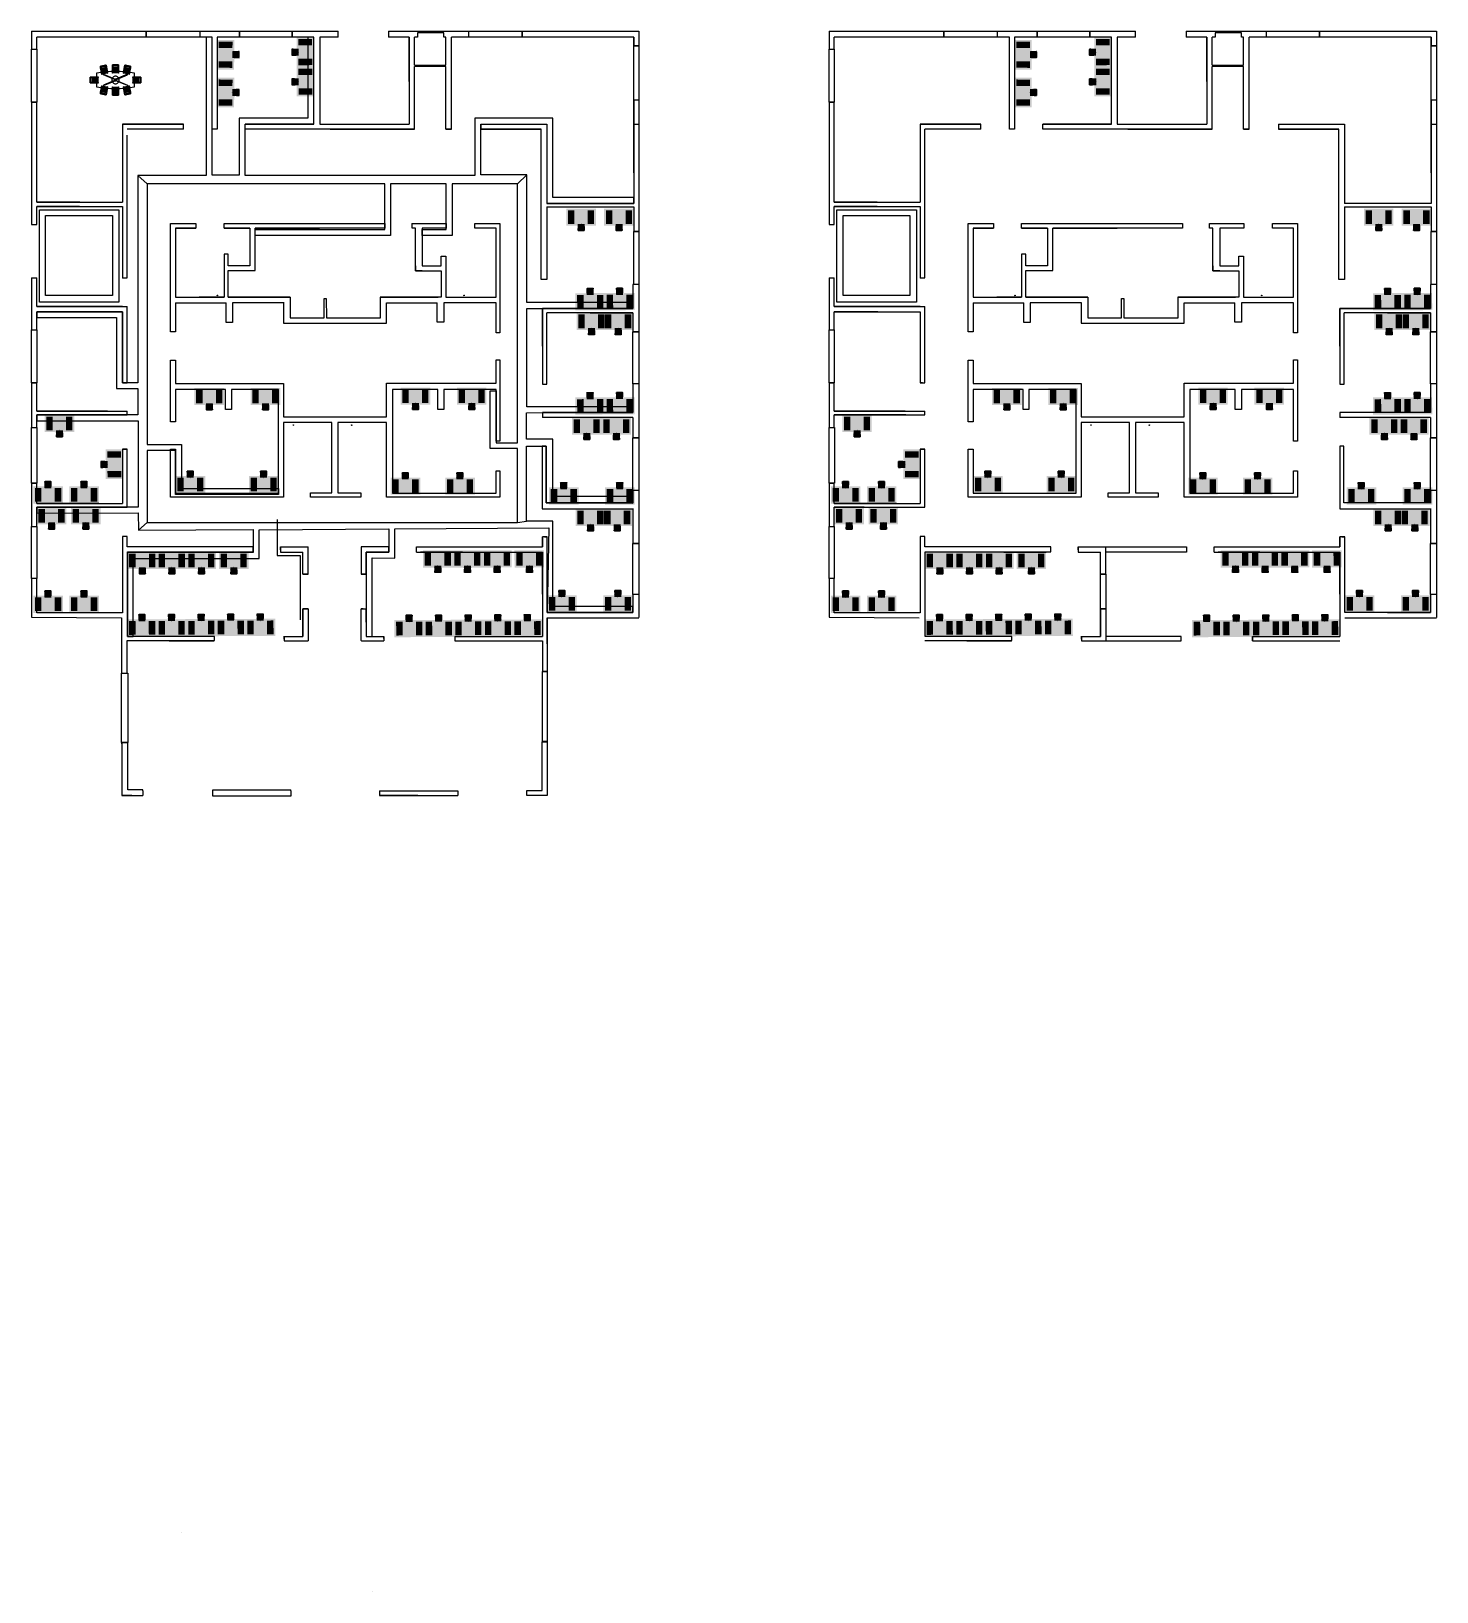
# Model space of a CAD drawing. Header units: metres. Extents: x 44.6 to 128, y -41.9 to 50.5.
import ezdxf

# ---------------------------------------------------------------- set-up
doc = ezdxf.new("R2010")
doc.units = ezdxf.units.M
doc.header["$MEASUREMENT"] = 0
doc.layers.get('0').update_dxf_attribs({"color": 90})
doc.layers.add('capa agregados', color=7, linetype='Continuous', true_color=0x0df2d0)
doc.layers.add('capa plano', color=7, linetype='Continuous', true_color=0xd9ff00)
for name, color, linetype in [('muebles 3D', 7, 'Continuous'), ('redElectrica', 240, 'Continuous'), ('suelo', 170, 'Continuous')]:
    doc.layers.add(name, color=color, linetype=linetype)
doc.layers.get('0').off()
doc.layers.get('0').freeze()

# ---------------------------------------------------------------- blocks, each defined once
blk = doc.blocks.new('3d-lavabo-001')
at = {"transparency": 33554687}
for p, q in [((2722.4, 1624.5, 80.3), (2725.4, 1624.5, 80.3)), ((2723.9, 1623, 80.3), (2723.9, 1626, 80.3))]:
    blk.add_line(p, q, dxfattribs=at)
blk.add_circle((2723.9, 1624.5, 80.3), 1.5, dxfattribs=at)
blk = doc.blocks.new('SILLA-2')
at = {"color": 0, "linetype": 'ByBlock'}
for points in [[(0.0375, -0.2032, 0.46), (0.0375, 0.2032, 0.46), (0.0883, -0.2032, 0.46), (0.0883, 0.2032, 0.46)], [(0.1, -0.225, 0.3875), (0.1, 0.225, 0.3875), (0.5, -0.225, 0.3875), (0.5, 0.225, 0.3875)]]:
    blk.add_solid(points, dxfattribs=at)
for points in [[(0.025, -0.125, 0.825), (0, -0.125, 0.825), (0, 0.125, 0.825), (0.025, 0.125, 0.825)], [(0, 0.125, 0.85), (0, 0.125, 0.825), (0, -0.125, 0.825), (0, -0.125, 0.85)], [(0.025, -0.125, 0.85), (0, -0.125, 0.85), (0, 0.125, 0.85), (0.025, 0.125, 0.85)], [(0.025, 0.125, 0.85), (0.025, 0.125, 0.825), (0.025, -0.125, 0.825), (0.025, -0.125, 0.85)]]:
    blk.add_3dface(points, dxfattribs=at)
mesh = blk.add_polymesh((2, 4), dxfattribs=dict(at, n_close=True))
for k, corner in enumerate([(0.025, 0.175, 0.8), (0, 0.175, 0.8), (0, 0.15, 0.8), (0.025, 0.15, 0.8), (0.025, 0.125, 0.85), (0, 0.125, 0.85), (0, 0.125, 0.825), (0.025, 0.125, 0.825)]):
    mesh.set_mesh_vertex(divmod(k, 4), corner)
mesh = blk.add_polymesh((2, 4), dxfattribs=dict(at, n_close=True))
for k, corner in enumerate([(0, 0.15, 0.45), (0, 0.175, 0.45), (0.025, 0.175, 0.45), (0.025, 0.15, 0.45), (0.1, 0.15, 0.35), (0.1, 0.175, 0.35), (0.1, 0.175, 0.375), (0.1, 0.15, 0.375)]):
    mesh.set_mesh_vertex(divmod(k, 4), corner)
mesh = blk.add_polymesh((2, 4), dxfattribs=dict(at, n_close=True))
for k, corner in enumerate([(0.025, 0.15, 0.45), (0.025, 0.175, 0.45), (0, 0.175, 0.45), (0, 0.15, 0.45), (0.025, 0.15, 0.8), (0.025, 0.175, 0.8), (0, 0.175, 0.8), (0, 0.15, 0.8)]):
    mesh.set_mesh_vertex(divmod(k, 4), corner)
mesh = blk.add_polymesh((2, 4), dxfattribs=dict(at, n_close=True))
for k, corner in enumerate([(0.1, 0.15), (0.1, 0.175), (0.1, 0.175, 0.025), (0.1, 0.15, 0.025), (0.375, 0.15), (0.375, 0.175), (0.375, 0.175, 0.025), (0.375, 0.15, 0.025)]):
    mesh.set_mesh_vertex(divmod(k, 4), corner)
mesh = blk.add_polymesh((2, 4), dxfattribs=dict(at, n_close=True))
for k, corner in enumerate([(0.1, 0.15, 0.35), (0.1, 0.175, 0.35), (0.1, 0.175, 0.375), (0.1, 0.15, 0.375), (0.375, 0.15, 0.35), (0.375, 0.175, 0.35), (0.375, 0.175, 0.375), (0.375, 0.15, 0.375)]):
    mesh.set_mesh_vertex(divmod(k, 4), corner)
mesh = blk.add_polymesh((2, 4), dxfattribs=dict(at, n_close=True))
for k, corner in enumerate([(0.475, 0.15, 0.1), (0.475, 0.175, 0.1), (0.45, 0.175, 0.1), (0.45, 0.15, 0.1), (0.375, 0.15), (0.375, 0.175), (0.375, 0.175, 0.025), (0.375, 0.15, 0.025)]):
    mesh.set_mesh_vertex(divmod(k, 4), corner)
mesh = blk.add_polymesh((2, 4), dxfattribs=dict(at, n_close=True))
for k, corner in enumerate([(0.475, 0.15, 0.275), (0.475, 0.175, 0.275), (0.45, 0.175, 0.275), (0.45, 0.15, 0.275), (0.375, 0.15, 0.375), (0.375, 0.175, 0.375), (0.375, 0.175, 0.35), (0.375, 0.15, 0.35)]):
    mesh.set_mesh_vertex(divmod(k, 4), corner)
mesh = blk.add_polymesh((2, 4), dxfattribs=dict(at, n_close=True))
for k, corner in enumerate([(0.475, 0.15, 0.275), (0.475, 0.175, 0.275), (0.45, 0.175, 0.275), (0.45, 0.15, 0.275), (0.475, 0.15, 0.1), (0.475, 0.175, 0.1), (0.45, 0.175, 0.1), (0.45, 0.15, 0.1)]):
    mesh.set_mesh_vertex(divmod(k, 4), corner)
mesh = blk.add_polymesh((2, 4), dxfattribs=dict(at, n_close=True))
for k, corner in enumerate([(0.025, -0.15, 0.8), (0, -0.15, 0.8), (0, -0.175, 0.8), (0.025, -0.175, 0.8), (0.025, -0.125, 0.825), (0, -0.125, 0.825), (0, -0.125, 0.85), (0.025, -0.125, 0.85)]):
    mesh.set_mesh_vertex(divmod(k, 4), corner)
mesh = blk.add_polymesh((2, 4), dxfattribs=dict(at, n_close=True))
for k, corner in enumerate([(0.025, -0.175, 0.45), (0.025, -0.15, 0.45), (0, -0.15, 0.45), (0, -0.175, 0.45), (0.025, -0.175, 0.8), (0.025, -0.15, 0.8), (0, -0.15, 0.8), (0, -0.175, 0.8)]):
    mesh.set_mesh_vertex(divmod(k, 4), corner)
mesh = blk.add_polymesh((2, 4), dxfattribs=dict(at, n_close=True))
for k, corner in enumerate([(0, -0.175, 0.45), (0, -0.15, 0.45), (0.025, -0.15, 0.45), (0.025, -0.175, 0.45), (0.1, -0.175, 0.35), (0.1, -0.15, 0.35), (0.1, -0.15, 0.375), (0.1, -0.175, 0.375)]):
    mesh.set_mesh_vertex(divmod(k, 4), corner)
mesh = blk.add_polymesh((2, 4), dxfattribs=dict(at, n_close=True))
for k, corner in enumerate([(0.1, -0.175, 0.35), (0.1, -0.15, 0.35), (0.1, -0.15, 0.375), (0.1, -0.175, 0.375), (0.375, -0.175, 0.35), (0.375, -0.15, 0.35), (0.375, -0.15, 0.375), (0.375, -0.175, 0.375)]):
    mesh.set_mesh_vertex(divmod(k, 4), corner)
mesh = blk.add_polymesh((2, 4), dxfattribs=dict(at, n_close=True))
for k, corner in enumerate([(0.1, -0.175), (0.1, -0.15), (0.1, -0.15, 0.025), (0.1, -0.175, 0.025), (0.375, -0.175), (0.375, -0.15), (0.375, -0.15, 0.025), (0.375, -0.175, 0.025)]):
    mesh.set_mesh_vertex(divmod(k, 4), corner)
mesh = blk.add_polymesh((2, 4), dxfattribs=dict(at, n_close=True))
for k, corner in enumerate([(0.475, -0.175, 0.275), (0.475, -0.15, 0.275), (0.45, -0.15, 0.275), (0.45, -0.175, 0.275), (0.375, -0.175, 0.375), (0.375, -0.15, 0.375), (0.375, -0.15, 0.35), (0.375, -0.175, 0.35)]):
    mesh.set_mesh_vertex(divmod(k, 4), corner)
mesh = blk.add_polymesh((2, 4), dxfattribs=dict(at, n_close=True))
for k, corner in enumerate([(0.475, -0.175, 0.1), (0.475, -0.15, 0.1), (0.45, -0.15, 0.1), (0.45, -0.175, 0.1), (0.375, -0.175), (0.375, -0.15), (0.375, -0.15, 0.025), (0.375, -0.175, 0.025)]):
    mesh.set_mesh_vertex(divmod(k, 4), corner)
mesh = blk.add_polymesh((2, 4), dxfattribs=dict(at, n_close=True))
for k, corner in enumerate([(0.475, -0.175, 0.275), (0.475, -0.15, 0.275), (0.45, -0.15, 0.275), (0.45, -0.175, 0.275), (0.475, -0.175, 0.1), (0.475, -0.15, 0.1), (0.45, -0.15, 0.1), (0.45, -0.175, 0.1)]):
    mesh.set_mesh_vertex(divmod(k, 4), corner)
blk = doc.blocks.new('reunionMesa')
at = {"layer": 'muebles 3D', "transparency": 33554687}
for p, q in [((-1.138, 0.453, 0), (-1.138, -0.36, 0)), ((-0.737, 0.351, -0.026), (-0.727, 0.383, -0.026)), ((-0.07, 0.072, -0.026), (-0.737, 0.351, -0.026)), ((-0.07, 0.024, -0.026), (-0.737, -0.256, -0.026)), ((-0.727, 0.383, -0.026), (-0.046, 0.098, -0.026)), ((-0.046, 0.098, -0.026), (-0.07, 0.072, -0.026)), ((-0.046, -0.002, -0.026), (-0.07, 0.024, -0.026)), ((0.688, 0.383, -0.026), (0.008, 0.098, -0.026)), ((0.008, 0.098, -0.026), (0.032, 0.072, -0.026)), ((0.008, -0.002, -0.026), (0.032, 0.024, -0.026)), ((0.032, 0.072, -0.026), (0.698, 0.351, -0.026)), ((0.032, 0.024, -0.026), (0.698, -0.256, -0.026)), ((0.698, 0.351, -0.026), (0.688, 0.383, -0.026)), ((1.1, -0.36, 0), (1.1, 0.453, 0)), ((-0.737, -0.256, -0.026), (-0.727, -0.287, -0.026)), ((-0.727, -0.287, -0.026), (-0.046, -0.002, -0.026)), ((0.688, -0.287, -0.026), (0.008, -0.002, -0.026)), ((0.698, -0.256, -0.026), (0.688, -0.287, -0.026))]:
    blk.add_line(p, q, dxfattribs=at)
for points, elevation in [([(-0.063, 0.267), (-0.144, 0.233), (-0.206, 0.171), (-0.24, 0.09), (-0.24, 0.002), (-0.206, -0.079), (-0.144, -0.141), (-0.063, -0.174), (0.025, -0.174), (0.106, -0.141), (0.168, -0.079), (0.202, 0.002), (0.202, 0.09), (0.168, 0.171), (0.106, 0.233), (0.025, 0.267)], -0.61), ([(-0.038, 0.092), (-0.065, 0.065), (-0.065, 0.027), (-0.038, 0), (0, 0), (0.027, 0.027), (0.027, 0.065), (0, 0.092)], -0.559)]:
    blk.add_lwpolyline(points, close=True, dxfattribs=dict(at, elevation=elevation))
for centre, start, end in [((-0.019, -5.661, 0), 79.62591, 100.37409), ((-0.019, 5.753, 0), 259.62591, 280.37409)]:
    blk.add_arc(centre, 6.215, start, end, dxfattribs=at)
for p, rotation in [((-0.744, 0.896, -0.61), 279.9999999999998), ((-0.019, 0.946, -0.61), 270), ((0.706, 0.896, -0.61), 259.9999999999998), ((1.481, 0.046, -0.61), 180), ((-0.744, -0.804, -0.61), 80.00000000000021), ((-0.019, -0.854, -0.61), 90), ((0.706, -0.804, -0.61), 100.0000000000002)]:
    blk.add_blockref('SILLA-2', p, dxfattribs=dict(at, rotation=rotation))
blk.add_blockref('SILLA-2', (-1.519, 0.046, -0.61), dxfattribs=at)
blk = doc.blocks.new('SILLOF-3')
at = {"color": 0, "linetype": 'ByBlock', "elevation": 0.657}
for points, const_width in [([(-0.167, 0.171), (-0.181, -0.179)], 0.055), ([(-0.168, 0.159), (-0.171, 0.134)], 0.015), ([(0.167, 0.171), (0.181, -0.179)], 0.055), ([(0.168, 0.159), (0.171, 0.134)], 0.015)]:
    blk.add_lwpolyline(points, dxfattribs=dict(at, const_width=const_width))
at = {"color": 0, "linetype": 'ByBlock', "elevation": 0.051}
blk.add_lwpolyline([(-0.007, 0.025), (-0.018, 0.018), (-0.025, 0.007), (-0.025, -0.007), (-0.018, -0.018), (-0.007, -0.025), (0.007, -0.025), (0.018, -0.018), (0.025, -0.007), (0.025, 0.007), (0.018, 0.018), (0.007, 0.025)], close=True, dxfattribs=at)
at = {"color": 0, "linetype": 'ByBlock'}
blk.add_solid([(-0.229, -0.203, 0.432), (0.229, -0.203, 0.432), (-0.204, 0.203, 0.432), (0.204, 0.203, 0.432)], dxfattribs=at)
at = {"color": 0, "linetype": 'ByBlock', "extrusion": (0, 0.984808, 0.173648)}
blk.add_solid([(-0.179, 0.987, -0.065), (-0.229, 0.513, -0.065), (0.179, 0.987, -0.065), (0.228, 0.513, -0.065)], dxfattribs=at)
at = {"color": 0, "linetype": 'ByBlock'}
for points in [[(-0.222, 0.079), (-0.225, 0.067), (-0.197, 0.071), (-0.201, 0.059)], [(-0.025, 0.002, 0.051), (-0.021, 0.014, 0.051), (-0.225, 0.067, 0.051), (-0.221, 0.079, 0.051)], [(0.006, 0.235), (-0.006, 0.235), (0.006, 0.21), (-0.006, 0.21)], [(-0.006, 0.025, 0.051), (0.006, 0.025, 0.051), (-0.006, 0.235, 0.051), (0.006, 0.235, 0.051)], [(0.021, 0.014, 0.051), (0.025, 0.002, 0.051), (0.221, 0.079, 0.051), (0.225, 0.067, 0.051)], [(0.225, 0.067), (0.222, 0.079), (0.201, 0.059), (0.197, 0.071)], [(-0.009, -0.024, 0.051), (-0.02, -0.016, 0.051), (-0.133, -0.194, 0.051), (-0.143, -0.186, 0.051)], [(-0.143, -0.186), (-0.133, -0.194), (-0.128, -0.166), (-0.118, -0.173)], [(0.02, -0.016, 0.051), (0.009, -0.024, 0.051), (0.143, -0.186, 0.051), (0.133, -0.194, 0.051)], [(0.133, -0.194), (0.143, -0.186), (0.118, -0.173), (0.128, -0.166)]]:
    blk.add_trace(points, dxfattribs=at)
blk = doc.blocks.new('escritorios')
at = {"layer": 'muebles 3D', "transparency": 33554687}
for points in [[(0, -1.016), (1.753, -1.016), (0, 0), (1.753, 0)], [(0.483, -0.914, -0.737), (0.102, -0.914, -0.737), (0.483, -0.102, -0.737), (0.102, -0.102, -0.737)], [(1.651, -0.914, -0.737), (1.27, -0.914, -0.737), (1.651, -0.102, -0.737), (1.27, -0.102, -0.737)]]:
    blk.add_solid(points, dxfattribs=at)
blk.add_blockref('SILLOF-3', (0.885, -1.11, -0.737), dxfattribs=at)

msp = doc.modelspace()

# ---------------------------------------------------------------- linework, layer by layer
at = {"layer": 'capa plano', "linetype": 'ByBlock'}
for p, q in [((44.663, 50.177), (44.645, 50.177)), ((44.663, 50.537), (44.663, 49.47)), ((44.972, 49.456), (44.972, 50.177)), ((44.663, 49.47), (44.978, 49.47)), ((44.972, 18.114), (44.663, 18.114)), ((44.663, 18.114), (44.663, 15.819)), ((44.972, 16.077), (44.972, 18.114)), ((50.026, 8.32), (50.026, 8.388)), ((50.026, 5.599), (50.023, 5.599)), ((51.26, 5.599), (50.367, 5.599)), ((51.26, 5.54), (51.26, 5.601)), ((74.034, 5.258), (74.034, 5.558)), ((74.034, 5.558), (74.941, 5.558)), ((50.606, 5.265), (50.026, 5.265)), ((50.026, 5.265), (51.26, 5.265)), ((51.26, 5.537), (51.26, 5.265)), ((69.928, 5.525), (69.928, 5.256)), ((75.235, 5.258), (74.034, 5.258)), ((75.235, 5.522), (75.235, 5.258))]:
    msp.add_line(p, q, dxfattribs=at)
at = {"layer": 'capa plano', "linetype": 'ByBlock', "transparency": 33554687}
for p, q in [((44.663, 50.537), (51.466, 50.537)), ((51.466, 50.177), (44.972, 50.177)), ((51.466, 50.537), (51.466, 50.177)), ((54.632, 50.537), (56.992, 50.537)), ((54.632, 50.537), (54.632, 50.177)), ((55.364, 50.177), (54.632, 50.177)), ((56.992, 50.177), (55.659, 50.177)), ((56.992, 50.177), (56.992, 50.537)), ((56.992, 50.537), (56.992, 50.177)), ((60.116, 50.177), (60.116, 50.537)), ((60.116, 50.537), (62.834, 50.537)), ((61.4, 50.177), (60.116, 50.177)), ((62.834, 50.177), (61.746, 50.177)), ((65.822, 50.537), (70.588, 50.537)), ((67.049, 50.177), (65.822, 50.177)), ((67.049, 47.567), (67.049, 50.177)), ((67.049, 50.177), (67.049, 45.028)), ((67.541, 50.177), (67.37, 50.177)), ((67.37, 48.529), (67.37, 50.177)), ((69.229, 50.177), (69.105, 50.177)), ((69.229, 50.52), (69.229, 50.537)), ((69.229, 48.529), (69.229, 50.177)), ((69.563, 50.524), (69.563, 50.537)), ((70.574, 50.186), (69.563, 50.177)), ((69.563, 44.737), (69.563, 50.177)), ((70.588, 50.192), (70.588, 50.537)), ((73.741, 50.537), (80.663, 50.537)), ((73.742, 50.177), (73.742, 50.537)), ((80.359, 50.177), (73.742, 50.177)), ((80.359, 49.669), (80.359, 50.177)), ((80.359, 50.177), (80.359, 49.669)), ((80.663, 50.537), (80.662, 49.669)), ((80.666, 50.177), (80.663, 50.177)), ((91.939, 50.177), (91.922, 50.177)), ((91.939, 50.537), (91.939, 49.47)), ((91.939, 50.537), (98.743, 50.537)), ((92.249, 49.456), (92.249, 50.177)), ((98.743, 50.177), (92.249, 50.177)), ((98.743, 50.537), (98.743, 50.177)), ((101.909, 50.537), (104.269, 50.537)), ((101.909, 50.537), (101.909, 50.177)), ((102.641, 50.177), (101.909, 50.177)), ((104.269, 50.177), (102.936, 50.177)), ((104.269, 50.177), (104.269, 50.537)), ((104.269, 50.537), (104.269, 50.177)), ((107.392, 50.537), (110.111, 50.537)), ((107.392, 50.177), (107.392, 50.537)), ((108.677, 50.177), (107.392, 50.177)), ((110.111, 50.177), (109.023, 50.177)), ((113.099, 50.537), (117.865, 50.537)), ((114.326, 50.177), (113.099, 50.177)), ((114.326, 47.567), (114.326, 50.177)), ((114.326, 50.177), (114.326, 45.028)), ((114.818, 50.177), (114.647, 50.177)), ((114.647, 48.529), (114.647, 50.177)), ((116.506, 50.177), (116.382, 50.177)), ((116.506, 50.52), (116.506, 50.537)), ((116.506, 48.529), (116.506, 50.177)), ((116.84, 50.524), (116.84, 50.537)), ((117.851, 50.186), (116.84, 50.177)), ((116.84, 44.737), (116.84, 50.177)), ((117.865, 50.192), (117.865, 50.537)), ((121.018, 50.537), (127.939, 50.537)), ((121.019, 50.177), (121.019, 50.537)), ((127.636, 50.177), (121.019, 50.177)), ((127.636, 49.669), (127.636, 50.177)), ((127.636, 50.177), (127.636, 49.669)), ((127.939, 50.537), (127.939, 49.669)), ((127.943, 50.177), (127.939, 50.177)), ((80.662, 49.669), (80.32, 49.669)), ((91.939, 49.47), (92.255, 49.47)), ((127.939, 49.669), (127.597, 49.669)), ((67.37, 44.737), (67.37, 48.44)), ((69.229, 44.737), (69.229, 48.44)), ((114.647, 44.737), (114.647, 48.44)), ((116.506, 44.737), (116.506, 48.44)), ((44.663, 46.333), (44.663, 39.081)), ((44.663, 46.333), (44.972, 46.333)), ((44.972, 40.413), (44.972, 46.333)), ((80.662, 46.454), (80.328, 46.454)), ((80.359, 42.15), (80.359, 46.454)), ((80.359, 46.454), (80.359, 40.339)), ((80.662, 46.454), (80.661, 38.662)), ((91.939, 46.333), (91.939, 39.081)), ((91.939, 46.333), (92.249, 46.333)), ((92.249, 40.413), (92.249, 46.333)), ((127.939, 46.454), (127.605, 46.454)), ((127.636, 42.15), (127.636, 46.454)), ((127.636, 46.454), (127.636, 40.339)), ((127.939, 46.454), (127.938, 38.662)), ((44.655, 45.037), (44.663, 45.037)), ((44.663, 45.037), (44.655, 45.037)), ((44.663, 44.737), (44.656, 44.737)), ((44.978, 45.037), (44.972, 45.037)), ((44.972, 45.037), (44.978, 45.037)), ((44.978, 44.737), (44.972, 44.737)), ((50.059, 45.038), (50.059, 40.413)), ((50.059, 45.037), (53.667, 45.037)), ((53.667, 45.037), (50.059, 45.037)), ((53.667, 44.737), (50.334, 44.737)), ((50.335, 35.922), (50.334, 44.387)), ((53.667, 44.737), (53.667, 45.037)), ((55.338, 45.037), (55.364, 45.037)), ((55.364, 45.037), (55.338, 45.037)), ((55.659, 44.737), (55.364, 44.737)), ((55.659, 45.037), (55.667, 45.037)), ((55.667, 45.037), (55.659, 45.037)), ((61.39, 45.037), (57.324, 45.037)), ((57.324, 44.737), (57.324, 45.037)), ((57.324, 45.037), (61.4, 45.037)), ((67.37, 44.737), (57.324, 44.737)), ((61.746, 45.037), (67.049, 45.037)), ((62.362, 44.737), (67.37, 44.737)), ((67.369, 45.037), (67.37, 45.037)), ((69.227, 45.037), (69.229, 45.037)), ((69.229, 44.737), (69.563, 44.737)), ((69.563, 44.737), (69.229, 44.737)), ((71.298, 45.037), (71.298, 44.737)), ((71.298, 45.037), (75.219, 45.037)), ((74.869, 44.737), (71.298, 44.737)), ((71.298, 44.737), (74.869, 44.737)), ((80.359, 45.037), (80.678, 45.037)), ((91.939, 45.037), (91.932, 45.037)), ((91.932, 45.037), (91.939, 45.037)), ((91.939, 44.737), (91.933, 44.737)), ((92.255, 45.037), (92.249, 45.037)), ((92.249, 45.037), (92.255, 45.037)), ((92.255, 44.737), (92.249, 44.737)), ((97.335, 45.038), (97.335, 40.413)), ((100.944, 45.037), (97.335, 45.037)), ((97.335, 45.037), (100.944, 45.037)), ((97.612, 35.922), (97.611, 44.737)), ((100.944, 44.737), (97.611, 44.737)), ((100.944, 44.737), (100.944, 45.037)), ((102.641, 45.037), (102.615, 45.037)), ((102.615, 45.037), (102.641, 45.037)), ((102.936, 44.737), (102.641, 44.737)), ((102.944, 45.037), (102.936, 45.037)), ((102.936, 45.037), (102.944, 45.037)), ((108.667, 45.037), (104.601, 45.037)), ((104.601, 45.037), (108.677, 45.037)), ((104.601, 44.737), (104.601, 45.037)), ((114.647, 44.737), (104.601, 44.737)), ((109.023, 45.037), (114.326, 45.037)), ((109.639, 44.737), (114.647, 44.737)), ((114.645, 45.037), (114.647, 45.037)), ((116.504, 45.037), (116.506, 45.037)), ((116.506, 44.737), (116.84, 44.737)), ((116.84, 44.737), (116.506, 44.737)), ((118.575, 45.037), (122.495, 45.037)), ((118.575, 45.037), (118.575, 44.737)), ((118.575, 44.737), (122.146, 44.737)), ((122.146, 44.737), (118.575, 44.737)), ((127.636, 45.037), (127.955, 45.037)), ((44.663, 40.413), (44.666, 40.413)), ((44.666, 40.413), (44.663, 40.413)), ((44.663, 40.143), (44.665, 40.143)), ((44.665, 40.143), (44.663, 40.143)), ((47.522, 40.413), (44.972, 40.413)), ((44.972, 40.413), (50.059, 40.413)), ((44.972, 39.081), (44.972, 40.143)), ((47.514, 40.143), (44.972, 40.143)), ((44.972, 40.143), (50.059, 40.143)), ((50.059, 40.143), (50.059, 35.916)), ((50.334, 40.413), (50.334, 40.413)), ((50.334, 40.143), (50.334, 40.143)), ((80.359, 40.136), (80.359, 38.662)), ((91.942, 40.413), (91.939, 40.413)), ((91.939, 40.413), (91.942, 40.413)), ((91.942, 40.143), (91.939, 40.143)), ((91.939, 40.143), (91.942, 40.143)), ((94.799, 40.413), (92.249, 40.413)), ((92.249, 40.413), (97.335, 40.413)), ((92.249, 39.081), (92.249, 40.143)), ((94.791, 40.143), (92.249, 40.143)), ((92.249, 40.143), (97.335, 40.143)), ((97.335, 40.143), (97.335, 35.916)), ((97.611, 40.413), (97.611, 40.413)), ((97.611, 40.143), (97.611, 40.143)), ((127.636, 40.136), (127.636, 38.662)), ((44.663, 39.081), (44.972, 39.081)), ((57.611, 39.143), (57.611, 39.138)), ((57.924, 39.139), (57.924, 39.143)), ((72.198, 36.812), (72.198, 38.866)), ((72.429, 38.866), (72.438, 38.866)), ((91.939, 39.081), (92.249, 39.081)), ((104.888, 39.143), (104.888, 39.138)), ((105.201, 39.139), (105.201, 39.143)), ((119.475, 36.812), (119.475, 38.866)), ((119.706, 38.866), (119.715, 38.866)), ((80.661, 38.662), (80.359, 38.662)), ((127.938, 38.662), (127.636, 38.662)), ((56.075, 36.363), (56.073, 36.363)), ((103.351, 36.363), (103.35, 36.363)), ((44.663, 35.922), (44.663, 32.851)), ((44.663, 35.922), (44.972, 35.922)), ((44.972, 34.237), (44.972, 35.922)), ((50.059, 35.922), (50.335, 35.922)), ((80.311, 35.534), (80.311, 34.114)), ((80.661, 35.534), (80.311, 35.534)), ((80.661, 35.534), (80.661, 32.73)), ((91.939, 35.922), (91.939, 32.851)), ((91.94, 35.922), (92.249, 35.922)), ((92.249, 34.237), (92.249, 35.922)), ((97.335, 35.922), (97.612, 35.922)), ((127.588, 35.534), (127.588, 34.114)), ((127.938, 35.534), (127.588, 35.534)), ((127.938, 35.534), (127.937, 32.73)), ((44.659, 34.237), (44.663, 34.237)), ((44.663, 34.237), (44.659, 34.237)), ((50.059, 34.237), (44.972, 34.237)), ((44.972, 34.237), (50.335, 34.237)), ((50.335, 29.713), (50.335, 34.237)), ((52.907, 34.772), (52.904, 34.772)), ((52.904, 34.443), (52.907, 34.443)), ((53.204, 34.443), (56.199, 34.443)), ((59.597, 34.772), (59.597, 34.787)), ((59.99, 34.443), (59.991, 34.443)), ((65.338, 34.772), (68.759, 34.772)), ((65.338, 34.443), (65.348, 34.443)), ((65.711, 34.772), (65.711, 34.783)), ((69.811, 34.772), (72.198, 34.772)), ((72.429, 34.443), (72.438, 34.443)), ((91.939, 34.237), (91.936, 34.237)), ((91.936, 34.237), (91.939, 34.237)), ((97.335, 34.237), (92.249, 34.237)), ((92.249, 34.237), (97.612, 34.237)), ((97.612, 29.713), (97.612, 34.237)), ((100.184, 34.772), (100.181, 34.772)), ((100.181, 34.443), (100.184, 34.443)), ((100.481, 34.443), (103.476, 34.443)), ((106.874, 34.772), (106.874, 34.787)), ((107.267, 34.443), (107.268, 34.443)), ((112.615, 34.772), (116.036, 34.772)), ((112.615, 34.443), (112.625, 34.443)), ((112.988, 34.772), (112.988, 34.783)), ((117.088, 34.772), (119.475, 34.772)), ((119.706, 34.443), (119.715, 34.443)), ((44.658, 33.917), (44.663, 33.917)), ((44.663, 33.917), (44.658, 33.917)), ((47.557, 33.917), (44.972, 33.917)), ((44.972, 33.917), (50.059, 33.917)), ((44.972, 32.851), (44.972, 33.917)), ((50.059, 33.917), (50.059, 29.713)), ((50.333, 33.917), (50.335, 33.917)), ((74.944, 31.876), (74.944, 34.117)), ((74.944, 34.117), (74.944, 29.635)), ((80.205, 34.114), (74.944, 34.114)), ((74.944, 34.114), (80.311, 34.114)), ((75.201, 29.635), (75.201, 33.857)), ((80.311, 33.857), (75.201, 33.857)), ((77.77, 33.857), (80.311, 33.857)), ((80.311, 33.857), (80.311, 32.73)), ((80.661, 34.114), (80.684, 34.114)), ((80.686, 33.857), (80.661, 33.857)), ((80.661, 33.857), (80.686, 33.857)), ((91.939, 33.917), (91.935, 33.917)), ((91.935, 33.917), (91.939, 33.917)), ((92.249, 32.851), (92.249, 33.917)), ((94.834, 33.917), (92.249, 33.917)), ((92.249, 33.917), (97.335, 33.917)), ((97.335, 33.917), (97.335, 29.713)), ((97.61, 33.917), (97.612, 33.917)), ((122.221, 31.876), (122.221, 34.117)), ((122.221, 34.117), (122.221, 29.635)), ((127.482, 34.114), (122.221, 34.114)), ((122.221, 34.114), (127.588, 34.114)), ((127.588, 33.857), (122.478, 33.857)), ((122.478, 29.635), (122.478, 33.857)), ((125.047, 33.857), (127.588, 33.857)), ((127.588, 33.857), (127.588, 32.73)), ((127.938, 34.114), (127.961, 34.114)), ((127.938, 33.857), (127.963, 33.857)), ((127.963, 33.857), (127.938, 33.857)), ((44.663, 32.851), (44.972, 32.851)), ((62.606, 33.239), (65.711, 33.239)), ((65.338, 33.255), (65.338, 33.239)), ((80.661, 32.73), (80.309, 32.73)), ((91.939, 32.851), (92.249, 32.851)), ((109.883, 33.239), (112.988, 33.239)), ((112.615, 33.255), (112.615, 33.239)), ((127.937, 32.73), (127.586, 32.73)), ((44.663, 29.698), (44.663, 27.061)), ((44.663, 29.698), (44.978, 29.698)), ((44.972, 28.035), (44.972, 29.706)), ((50.196, 29.713), (50.059, 29.713)), ((50.059, 29.713), (50.335, 29.713)), ((74.944, 29.635), (75.201, 29.635)), ((80.66, 29.642), (80.311, 29.642)), ((80.311, 29.642), (80.311, 27.939)), ((80.66, 29.642), (80.66, 26.438)), ((91.939, 29.698), (91.939, 27.061)), ((91.939, 29.698), (92.255, 29.698)), ((92.249, 28.035), (92.249, 29.706)), ((97.473, 29.713), (97.335, 29.713)), ((97.335, 29.713), (97.612, 29.713)), ((122.221, 29.635), (122.478, 29.635)), ((127.588, 29.642), (127.588, 27.939)), ((127.937, 29.642), (127.588, 29.642)), ((127.937, 29.642), (127.937, 26.438)), ((44.663, 28.035), (44.669, 28.035)), ((44.669, 28.035), (44.663, 28.035)), ((44.663, 27.807), (44.668, 27.807)), ((44.668, 27.807), (44.663, 27.807)), ((49.171, 28.035), (44.972, 28.035)), ((44.972, 28.035), (50.335, 28.035)), ((44.972, 27.061), (44.972, 27.807)), ((49.22, 27.807), (44.972, 27.807)), ((44.972, 27.807), (50.335, 27.807)), ((50.335, 27.807), (50.335, 28.035)), ((74.944, 27.939), (74.944, 27.648)), ((80.311, 27.939), (74.944, 27.939)), ((91.946, 28.035), (91.939, 28.035)), ((91.939, 28.035), (91.946, 28.035)), ((91.945, 27.807), (91.939, 27.807)), ((91.939, 27.807), (91.945, 27.807)), ((96.448, 28.035), (92.249, 28.035)), ((92.249, 28.035), (97.612, 28.035)), ((92.249, 27.061), (92.249, 27.807)), ((96.497, 27.807), (92.249, 27.807)), ((92.249, 27.807), (97.612, 27.807)), ((97.612, 27.807), (97.612, 28.035)), ((122.221, 27.939), (122.221, 27.648)), ((127.588, 27.939), (122.221, 27.939)), ((44.663, 27.061), (44.972, 27.061)), ((80.311, 27.648), (74.944, 27.648)), ((80.311, 27.648), (80.311, 26.438)), ((91.939, 27.061), (92.249, 27.061)), ((127.588, 27.648), (122.221, 27.648)), ((127.588, 27.648), (127.588, 26.438)), ((80.66, 26.438), (80.311, 26.438)), ((127.937, 26.438), (127.588, 26.438)), ((50.059, 25.774), (50.335, 25.774)), ((50.059, 25.774), (50.059, 22.554)), ((50.335, 25.774), (50.059, 25.774)), ((50.335, 22.341), (50.335, 25.774)), ((75.167, 25.774), (75.168, 25.774)), ((97.335, 25.774), (97.335, 22.554)), ((97.612, 25.774), (97.335, 25.774)), ((97.335, 25.774), (97.612, 25.774)), ((97.612, 22.341), (97.612, 25.774)), ((122.444, 25.774), (122.445, 25.774)), ((44.663, 23.77), (44.663, 21.186)), ((44.663, 23.77), (44.977, 23.77)), ((44.972, 22.554), (44.972, 23.77)), ((80.66, 23.328), (80.311, 23.328)), ((80.311, 23.328), (80.311, 22.586)), ((80.66, 23.328), (80.659, 20.196)), ((91.939, 23.77), (91.939, 21.186)), ((91.939, 23.77), (92.254, 23.77)), ((92.249, 22.554), (92.249, 23.77)), ((127.936, 23.328), (127.588, 23.328)), ((127.588, 23.328), (127.588, 22.586)), ((127.936, 23.328), (127.936, 20.196)), ((44.663, 22.554), (44.673, 22.554)), ((44.673, 22.554), (44.663, 22.554)), ((44.663, 22.341), (44.67, 22.341)), ((44.67, 22.341), (44.663, 22.341)), ((48.659, 22.554), (44.972, 22.554)), ((44.972, 22.554), (50.059, 22.554)), ((44.972, 21.174), (44.972, 22.341)), ((46.74, 22.341), (44.972, 22.341)), ((44.972, 22.341), (50.335, 22.341)), ((50.329, 22.554), (50.335, 22.554)), ((72.198, 22.923), (72.198, 22.921)), ((80.311, 22.268), (80.311, 20.196)), ((91.95, 22.554), (91.939, 22.554)), ((91.939, 22.554), (91.95, 22.554)), ((91.947, 22.341), (91.939, 22.341)), ((91.939, 22.341), (91.947, 22.341)), ((95.936, 22.554), (92.249, 22.554)), ((92.249, 22.554), (97.335, 22.554)), ((92.249, 21.174), (92.249, 22.341)), ((94.017, 22.341), (92.249, 22.341)), ((92.249, 22.341), (97.612, 22.341)), ((97.606, 22.554), (97.612, 22.554)), ((119.475, 22.923), (119.475, 22.921)), ((127.588, 22.268), (127.588, 20.196)), ((44.663, 21.186), (44.979, 21.186)), ((50.333, 20.608), (50.059, 20.608)), ((50.059, 20.608), (50.059, 20.608)), ((50.059, 20.608), (50.059, 16.077)), ((50.335, 19.987), (50.333, 20.608)), ((74.944, 20.589), (74.944, 19.99)), ((75.235, 20.589), (74.944, 20.589)), ((74.944, 19.99), (74.944, 20.589)), ((75.064, 20.589), (75.235, 20.589)), ((75.235, 16.107), (75.235, 20.589)), ((91.939, 21.186), (92.255, 21.186)), ((97.61, 20.608), (97.335, 20.608)), ((97.335, 20.608), (97.335, 20.608)), ((97.335, 20.608), (97.335, 16.077)), ((97.612, 19.987), (97.61, 20.608)), ((122.221, 19.99), (122.221, 20.589)), ((122.221, 20.589), (122.221, 19.99)), ((122.512, 20.589), (122.221, 20.589)), ((122.341, 20.589), (122.512, 20.589)), ((122.512, 16.107), (122.512, 20.589)), ((57.803, 19.987), (50.335, 19.987)), ((50.349, 14.672), (50.349, 19.687)), ((50.349, 19.687), (57.803, 19.687)), ((54.043, 19.99), (54.043, 19.99)), ((55.03, 19.68), (57.525, 19.68)), ((57.803, 19.687), (57.803, 19.987)), ((59.429, 19.813), (59.429, 19.99)), ((59.429, 19.99), (59.429, 19.68)), ((59.429, 19.99), (61.059, 19.99)), ((59.429, 19.68), (60.743, 19.68)), ((60.743, 19.984), (60.743, 19.99)), ((60.743, 18.373), (60.743, 19.68)), ((61.059, 18.373), (61.059, 19.99)), ((67.491, 19.681), (67.491, 19.99)), ((67.491, 19.99), (74.944, 19.99)), ((67.491, 19.681), (67.728, 19.68)), ((70.202, 19.68), (67.728, 19.68)), ((67.728, 19.68), (74.944, 19.68)), ((74.944, 17.189), (74.944, 19.68)), ((74.944, 19.68), (74.944, 14.673)), ((80.659, 20.196), (80.311, 20.196)), ((105.08, 19.987), (97.612, 19.987)), ((97.626, 14.672), (97.626, 19.687)), ((97.626, 19.687), (105.08, 19.687)), ((101.32, 19.99), (101.32, 19.99)), ((102.307, 19.68), (104.802, 19.68)), ((105.08, 19.687), (105.08, 19.987)), ((106.706, 19.99), (108.336, 19.99)), ((106.706, 19.813), (106.706, 19.99)), ((106.706, 19.99), (106.706, 19.68)), ((106.706, 19.68), (108.02, 19.68)), ((108.02, 19.984), (108.02, 19.99)), ((108.02, 18.373), (108.02, 19.68)), ((108.336, 18.373), (108.336, 19.99)), ((114.768, 19.99), (122.221, 19.99)), ((114.768, 19.681), (114.768, 19.99)), ((114.768, 19.681), (115.005, 19.68)), ((117.479, 19.68), (115.005, 19.68)), ((115.005, 19.68), (122.221, 19.68)), ((122.221, 17.189), (122.221, 19.68)), ((122.221, 19.68), (122.221, 14.673)), ((127.936, 20.196), (127.588, 20.196)), ((60.743, 18.373), (61.059, 18.373)), ((61.059, 18.373), (60.743, 18.373)), ((64.508, 18.373), (64.195, 18.373)), ((64.195, 18.373), (64.509, 18.373)), ((91.939, 18.114), (91.939, 15.819)), ((92.249, 18.114), (91.939, 18.114)), ((92.249, 16.077), (92.249, 18.114)), ((108.336, 18.373), (108.02, 18.373)), ((108.02, 18.373), (108.336, 18.373)), ((80.659, 17.169), (80.309, 17.169)), ((80.311, 17.169), (80.311, 16.107)), ((80.659, 17.169), (80.659, 15.795)), ((127.936, 17.169), (127.586, 17.169)), ((127.588, 17.169), (127.588, 16.107)), ((127.936, 17.169), (127.936, 15.795)), ((44.663, 15.819), (50.007, 15.785)), ((50.059, 16.077), (44.972, 16.077)), ((50.007, 15.785), (50.007, 12.501)), ((60.743, 16.317), (61.059, 16.317)), ((61.059, 16.317), (60.743, 16.317)), ((60.743, 16.317), (60.743, 14.673)), ((60.743, 14.673), (60.743, 16.317)), ((61.059, 16.317), (61.059, 14.414)), ((64.195, 14.442), (64.195, 16.317)), ((64.315, 16.317), (64.195, 16.317)), ((64.195, 16.317), (64.509, 16.317)), ((64.509, 15.531), (64.509, 16.317)), ((64.509, 16.317), (64.509, 14.673)), ((80.311, 16.107), (75.235, 16.107)), ((75.235, 15.785), (75.235, 12.61)), ((75.235, 15.785), (80.659, 15.785)), ((75.235, 14.241), (75.235, 15.785)), ((77.77, 16.107), (80.311, 16.107)), ((80.311, 15.794), (80.311, 15.785)), ((80.667, 16.107), (80.659, 16.107)), ((80.659, 16.107), (80.667, 16.107)), ((91.939, 15.819), (97.284, 15.785)), ((97.335, 16.077), (92.249, 16.077)), ((108.02, 16.317), (108.02, 14.673)), ((108.02, 14.673), (108.02, 16.317)), ((108.336, 16.317), (108.02, 16.317)), ((108.02, 16.317), (108.336, 16.317)), ((108.336, 16.317), (108.336, 14.414)), ((127.588, 16.107), (122.512, 16.107)), ((122.512, 15.785), (127.936, 15.785)), ((125.047, 16.107), (127.588, 16.107)), ((127.588, 15.794), (127.588, 15.785)), ((127.936, 16.107), (127.944, 16.107)), ((127.944, 16.107), (127.936, 16.107)), ((50.34, 12.501), (50.34, 14.431)), ((50.34, 14.431), (53.331, 14.431)), ((55.502, 14.672), (50.349, 14.672)), ((52.833, 14.427), (55.478, 14.427)), ((53.331, 14.431), (55.502, 14.431)), ((55.502, 14.431), (55.502, 14.672)), ((59.635, 14.521), (59.635, 14.688)), ((59.635, 14.688), (59.635, 14.427)), ((59.635, 14.673), (60.743, 14.673)), ((59.635, 14.427), (61.053, 14.427)), ((61.058, 14.673), (61.059, 14.673)), ((64.195, 14.442), (64.195, 14.427)), ((64.231, 14.427), (64.195, 14.427)), ((64.231, 14.427), (65.539, 14.427)), ((64.509, 14.673), (65.539, 14.673)), ((65.539, 14.549), (65.539, 14.673)), ((65.539, 14.673), (65.539, 14.427)), ((69.754, 14.673), (74.944, 14.673)), ((69.754, 14.673), (69.754, 14.427)), ((69.754, 14.427), (74.944, 14.427)), ((74.944, 14.427), (74.944, 12.61)), ((97.616, 14.431), (100.608, 14.431)), ((102.779, 14.672), (97.626, 14.672)), ((100.11, 14.427), (102.754, 14.427)), ((100.608, 14.431), (102.779, 14.431)), ((102.779, 14.431), (102.779, 14.672)), ((106.912, 14.521), (106.912, 14.688)), ((106.912, 14.688), (106.912, 14.427)), ((106.912, 14.673), (108.02, 14.673)), ((106.912, 14.427), (108.33, 14.427)), ((108.334, 14.673), (108.336, 14.673)), ((117.031, 14.673), (122.221, 14.673)), ((117.031, 14.673), (117.031, 14.427)), ((117.031, 14.427), (122.221, 14.427)), ((50.007, 12.501), (50.34, 12.501)), ((75.234, 12.61), (74.944, 12.61)), ((50.333, 8.388), (50.024, 8.388)), ((50.024, 8.388), (50.367, 8.388)), ((50.026, 8.388), (50.026, 5.265)), ((50.367, 5.599), (50.367, 8.388)), ((74.941, 5.558), (74.941, 8.44)), ((75.235, 8.44), (74.941, 8.44)), ((75.235, 8.44), (75.235, 5.522)), ((55.41, 5.587), (60.041, 5.587)), ((60.041, 5.531), (60.041, 5.587)), ((67.56, 5.256), (65.284, 5.256)), ((65.284, 5.256), (69.928, 5.256)), ((65.286, 5.528), (69.928, 5.525)), ((65.286, 5.528), (65.286, 5.256))]:
    msp.add_line(p, q, dxfattribs=at)
for points in [[(51.466, 50.537), (54.632, 50.537), (54.632, 50.177), (51.466, 50.177)], [(56.992, 50.537), (60.116, 50.537), (60.116, 50.177), (56.992, 50.177)], [(70.588, 50.537), (73.742, 50.537), (73.742, 50.177), (70.588, 50.177)], [(98.743, 50.537), (101.909, 50.537), (101.909, 50.177), (98.743, 50.177)], [(104.269, 50.537), (107.392, 50.537), (107.392, 50.177), (104.269, 50.177)], [(117.865, 50.537), (121.019, 50.537), (121.019, 50.177), (117.865, 50.177)], [(44.663, 49.47), (44.972, 49.47), (44.972, 46.333), (44.663, 46.333)], [(80.359, 49.669), (80.662, 49.669), (80.662, 46.454), (80.359, 46.454)], [(91.939, 49.47), (92.249, 49.47), (92.249, 46.333), (91.939, 46.333)], [(127.636, 49.669), (127.939, 49.669), (127.939, 46.454), (127.636, 46.454)], [(49.835, 34.492), (45.132, 34.492), (45.132, 39.958), (49.835, 39.958)], [(97.112, 34.492), (92.409, 34.492), (92.409, 39.958), (97.112, 39.958)], [(45.493, 39.623), (49.458, 39.623), (49.458, 34.87), (45.493, 34.87)], [(52.907, 38.866), (52.907, 38.866)], [(72.198, 39.143), (72.198, 39.141)], [(92.77, 39.623), (96.735, 39.623), (96.735, 34.87), (92.77, 34.87)], [(100.184, 38.866), (100.184, 38.866)], [(119.475, 39.143), (119.475, 39.141)], [(80.359, 38.662), (80.661, 38.662), (80.661, 35.534), (80.359, 35.534)], [(127.636, 38.662), (127.938, 38.662), (127.938, 35.534), (127.636, 35.534)], [(72.438, 34.772), (72.429, 34.772)], [(119.715, 34.772), (119.706, 34.772)], [(44.663, 32.851), (44.972, 32.851), (44.972, 29.706), (44.663, 29.706)], [(80.309, 32.73), (80.66, 32.73), (80.66, 29.642), (80.309, 29.642)], [(91.939, 32.851), (92.249, 32.851), (92.249, 29.706), (91.939, 29.706)], [(127.586, 32.73), (127.937, 32.73), (127.937, 29.642), (127.586, 29.642)], [(69.112, 29.319), (69.112, 28.124), (68.74, 28.124), (68.74, 29.319), (66.055, 29.319), (66.055, 23.178), (72.198, 23.178), (72.198, 24.486), (72.429, 24.486), (72.429, 22.923), (65.711, 22.923), (65.711, 27.347), (62.827, 27.347), (62.827, 23.18), (64.175, 23.18), (64.175, 22.925), (61.197, 22.925), (61.197, 23.18), (62.473, 23.18), (62.473, 27.347), (59.597, 27.347), (59.597, 22.923), (52.907, 22.923), (52.907, 25.778), (53.207, 25.778), (53.207, 23.178), (59.306, 23.178), (59.306, 29.302), (56.511, 29.302), (56.511, 28.125), (56.172, 28.125), (56.172, 29.302), (53.207, 29.302), (53.207, 27.399), (52.907, 27.399), (52.907, 31.058), (53.207, 31.058), (53.207, 29.659), (59.597, 29.659), (59.597, 27.694), (65.711, 27.694), (65.711, 29.687), (72.198, 29.687), (72.198, 31.06), (72.429, 31.06), (72.429, 26.24), (72.198, 26.24), (72.198, 29.319)], [(116.389, 29.319), (116.389, 28.124), (116.017, 28.124), (116.017, 29.319), (113.332, 29.319), (113.332, 23.178), (119.475, 23.178), (119.475, 24.486), (119.706, 24.486), (119.706, 22.923), (112.988, 22.923), (112.988, 27.347), (110.104, 27.347), (110.104, 23.18), (111.452, 23.18), (111.452, 22.925), (108.474, 22.925), (108.474, 23.18), (109.75, 23.18), (109.75, 27.347), (106.874, 27.347), (106.874, 22.923), (100.184, 22.923), (100.184, 25.778), (100.484, 25.778), (100.484, 23.178), (106.583, 23.178), (106.583, 29.302), (103.788, 29.302), (103.788, 28.125), (103.449, 28.125), (103.449, 29.302), (100.484, 29.302), (100.484, 27.399), (100.184, 27.399), (100.184, 31.058), (100.484, 31.058), (100.484, 29.659), (106.874, 29.659), (106.874, 27.694), (112.988, 27.694), (112.988, 29.687), (119.475, 29.687), (119.475, 31.06), (119.706, 31.06), (119.706, 26.24), (119.475, 26.24), (119.475, 29.319)], [(44.663, 27.061), (44.977, 27.061), (44.977, 23.77), (44.663, 23.77)], [(91.939, 27.061), (92.254, 27.061), (92.254, 23.77), (91.939, 23.77)], [(80.311, 26.438), (80.66, 26.438), (80.66, 23.328), (80.311, 23.328)], [(127.588, 26.438), (127.936, 26.438), (127.936, 23.328), (127.588, 23.328)], [(44.663, 21.186), (44.972, 21.186), (44.972, 18.114), (44.663, 18.114)], [(91.939, 21.186), (92.249, 21.186), (92.249, 18.114), (91.939, 18.114)], [(64.509, 19.99), (64.509, 19.985)], [(80.311, 20.196), (80.659, 20.196), (80.659, 17.169), (80.311, 17.169)], [(108.336, 19.99), (113.129, 19.99), (113.129, 19.681), (108.336, 19.681)], [(111.786, 19.99), (111.786, 19.985)], [(127.588, 20.196), (127.936, 20.196), (127.936, 17.169), (127.588, 17.169)], [(108.02, 18.373), (108.336, 18.373), (108.336, 16.317), (108.02, 16.317)], [(112.802, 14.673), (108.336, 14.673), (108.336, 14.427), (112.802, 14.427)], [(50.007, 12.501), (50.367, 12.501), (50.367, 8.388), (50.007, 8.388)], [(74.944, 12.61), (75.235, 12.61), (75.235, 8.451), (74.944, 8.451)], [(74.941, 8.44), (75.235, 8.44), (75.235, 8.451), (74.941, 8.451)]]:
    msp.add_lwpolyline(points, close=True, dxfattribs=at)
for points in [[(55.364, 44.737), (55.364, 50.177)], [(55.659, 50.177), (55.659, 44.737)], [(61.4, 45.037), (61.4, 50.177)], [(61.746, 50.177), (61.746, 45.037)], [(62.834, 50.177), (62.834, 50.537)], [(65.822, 50.537), (65.822, 50.177)], [(69.105, 50.177), (69.105, 50.45), (67.541, 50.45), (67.541, 50.177)], [(102.641, 44.737), (102.641, 50.177)], [(102.936, 50.177), (102.936, 44.737)], [(108.677, 45.037), (108.677, 50.177)], [(109.023, 50.177), (109.023, 45.037)], [(110.111, 50.177), (110.111, 50.537)], [(113.099, 50.537), (113.099, 50.177)], [(116.382, 50.177), (116.382, 50.45), (114.818, 50.45), (114.818, 50.177)], [(67.37, 48.529), (69.229, 48.529)], [(69.229, 48.44), (67.37, 48.44)], [(114.647, 48.529), (116.506, 48.529)], [(116.506, 48.44), (114.647, 48.44)], [(75.219, 40.136), (75.219, 35.836), (74.869, 35.836), (74.869, 44.737)], [(75.219, 45.037), (75.219, 40.339)], [(122.495, 40.136), (122.495, 35.836), (122.146, 35.836), (122.146, 44.737)], [(122.495, 45.037), (122.495, 40.339)], [(80.359, 40.339), (75.219, 40.339)], [(75.219, 40.136), (80.359, 40.136)], [(127.636, 40.339), (122.495, 40.339)], [(122.495, 40.136), (127.636, 40.136)], [(53.207, 34.445), (53.207, 32.717), (52.907, 32.717), (52.907, 39.143), (54.413, 39.143), (54.413, 38.866), (53.207, 38.866), (54.413, 38.866)], [(53.207, 38.866), (53.207, 34.772), (56.075, 34.772), (54.607, 34.772)], [(56.075, 38.866), (56.075, 39.143), (65.616, 39.143), (65.616, 38.866), (57.924, 38.866)], [(57.611, 38.866), (56.075, 38.866), (57.611, 38.866), (57.611, 36.635), (56.326, 36.635), (56.326, 37.328), (56.075, 37.328), (56.075, 34.772)], [(56.326, 34.772), (59.991, 34.772), (56.326, 34.772), (56.326, 36.363), (57.924, 36.363), (57.924, 38.866), (61.737, 38.866)], [(67.217, 39.143), (69.248, 39.143), (69.248, 38.866), (67.818, 38.866), (67.818, 36.645), (68.954, 36.645), (68.954, 37.204), (69.227, 37.204), (69.227, 34.772)], [(67.818, 36.335), (67.416, 36.335), (67.416, 38.866), (67.221, 38.866), (67.221, 39.143)], [(69.227, 34.772), (72.198, 34.772), (72.198, 38.866), (70.943, 38.866), (70.943, 39.143), (72.429, 39.143), (72.429, 32.675), (72.198, 32.675), (72.198, 34.443), (69.111, 34.443), (69.111, 33.291), (68.711, 33.291), (68.711, 34.441)], [(100.484, 34.445), (100.484, 32.717), (100.184, 32.717), (100.184, 39.143), (101.69, 39.143), (101.69, 38.866), (100.484, 38.866), (101.69, 38.866)], [(100.484, 38.866), (100.484, 34.772), (103.351, 34.772), (101.884, 34.772)], [(103.351, 38.866), (103.351, 39.143), (112.892, 39.143), (112.892, 38.866), (105.201, 38.866)], [(104.888, 38.866), (103.351, 38.866), (104.888, 38.866), (104.888, 36.635), (103.603, 36.635), (103.603, 37.328), (103.351, 37.328), (103.351, 34.772)], [(103.603, 34.772), (107.268, 34.772), (103.603, 34.772), (103.603, 36.363), (105.201, 36.363), (105.201, 38.866), (109.014, 38.866)], [(114.494, 39.143), (116.525, 39.143), (116.525, 38.866), (115.095, 38.866), (115.095, 36.645), (116.231, 36.645), (116.231, 37.204), (116.504, 37.204), (116.504, 34.772)], [(115.095, 36.335), (114.693, 36.335), (114.693, 38.866), (114.498, 38.866), (114.498, 39.143)], [(116.504, 34.772), (119.475, 34.772), (119.475, 38.866), (118.22, 38.866), (118.22, 39.143), (119.706, 39.143), (119.706, 32.675), (119.475, 32.675), (119.475, 34.443), (116.388, 34.443), (116.388, 33.291), (115.988, 33.291), (115.988, 34.441)], [(67.416, 36.645), (67.416, 36.335), (68.954, 36.335), (68.954, 34.772), (65.338, 34.772), (65.338, 33.565)], [(69.211, 36.335), (69.227, 36.335)], [(114.693, 36.645), (114.693, 36.335), (116.231, 36.335), (116.231, 34.772), (112.615, 34.772), (112.615, 33.565)], [(116.488, 36.335), (116.504, 36.335)], [(59.632, 34.443), (56.582, 34.443), (56.582, 33.273), (56.199, 33.273), (56.199, 34.443)], [(59.597, 34.454), (59.597, 33.239), (65.711, 33.239), (65.711, 34.443), (68.709, 34.443)], [(59.991, 34.772), (59.991, 33.565), (62.006, 33.565), (62.006, 34.702), (62.127, 34.702), (62.14, 33.565), (65.35, 33.565)], [(106.909, 34.443), (103.859, 34.443), (103.859, 33.273), (103.476, 33.273), (103.476, 34.443)], [(106.874, 34.454), (106.874, 33.239), (112.988, 33.239), (112.988, 34.443), (115.986, 34.443)], [(107.268, 34.772), (107.268, 33.565), (109.283, 33.565), (109.283, 34.702), (109.403, 34.702), (109.417, 33.565), (112.627, 33.565)], [(72.426, 29.687), (72.429, 29.687)], [(119.703, 29.687), (119.706, 29.687)], [(65.72, 29.319), (65.711, 29.319)], [(72.429, 29.319), (72.427, 29.319)], [(112.997, 29.319), (112.988, 29.319)], [(119.706, 29.319), (119.704, 29.319)], [(75.167, 22.595), (75.167, 25.945), (74.943, 25.945), (74.943, 22.24)], [(122.444, 22.595), (122.444, 25.945), (122.22, 25.945), (122.22, 22.24)], [(74.943, 22.24), (80.311, 22.24)], [(80.311, 22.595), (75.167, 22.595)], [(75.167, 22.234), (75.167, 22.24)], [(122.22, 22.24), (127.588, 22.24)], [(127.588, 22.595), (122.444, 22.595)], [(122.444, 22.234), (122.444, 22.24)], [(65.827, 19.68), (64.509, 19.68), (64.509, 18.373), (64.509, 19.68), (65.852, 19.681), (65.852, 19.99), (64.195, 19.99), (64.195, 18.373)], [(117.031, 14.427), (117.031, 14.673)], [(60.041, 5.531), (60.041, 5.219), (55.41, 5.219), (55.41, 5.587)]]:
    msp.add_lwpolyline(points, dxfattribs=at)
at = {"layer": 'redElectrica', "linetype": 'ByBlock', "transparency": 33554687}
for p, q in [((53.557, 23.178), (53.557, 23.178)), ((64.859, 19.679), (64.859, 19.68)), ((53.557, -38.421, 3.5), (53.557, -38.421, 3.5)), ((64.859, -41.92, 3.5), (64.859, -41.918, 3.5))]:
    msp.add_line(p, q, dxfattribs=at)
msp.add_lwpolyline([(59.222, 21.6), (59.222, 19.476), (60.59, 19.476), (60.59, 17.032), (60.59, 15.659)], dxfattribs=at)
at = {"layer": 'suelo', "linetype": 'ByBlock', "transparency": 33554687}
for p, q in [((55.364, 50.177), (55.014, 50.177)), ((50.961, 41.997), (51.519, 41.49)), ((73.463, 41.49), (74.021, 42.038)), ((51.001, 20.971), (51.519, 21.434)), ((73.463, 21.434), (74.007, 21.501))]:
    msp.add_line(p, q, dxfattribs=at)
msp.add_lwpolyline([(51.519, 26.049), (53.557, 26.049), (53.557, 23.449), (59.306, 23.449), (59.306, 23.099), (53.207, 23.099), (53.207, 25.699), (51.519, 25.699), (51.519, 21.434), (73.463, 21.434), (73.463, 25.81), (71.846, 25.81), (71.846, 26.16), (71.848, 29.24), (72.198, 29.24), (72.198, 26.16), (73.463, 26.16), (73.463, 41.49), (69.598, 41.49), (69.598, 38.436), (67.818, 38.436), (67.818, 38.786), (69.248, 38.786), (69.248, 41.49), (65.939, 41.49), (65.939, 38.436), (57.924, 38.436), (57.924, 38.786), (65.616, 38.786), (65.616, 41.49), (51.519, 41.49)], close=True, dxfattribs=at)
msp.add_polyline3d([(55.014, 50.177, 0), (55.014, 41.997, 0), (50.961, 41.997, 0), (50.961, 29.713, 0), (50.059, 29.713, 0), (50.059, 33.921, 0), (44.972, 33.917, 0), (44.972, 33.567, 0), (49.709, 33.567, 0), (49.709, 29.363, 0), (50.958, 29.363, 0), (50.958, 27.807, 0), (44.972, 27.807, 0), (44.972, 27.457, 0), (50.98, 27.457, 0), (50.993, 22.341, 0), (44.972, 22.341, 0), (44.972, 21.991, 0), (50.993, 21.998, 0), (51.001, 20.971, 0), (57.805, 21.013, 0), (57.805, 19.652, 0), (50.349, 19.652, 0), (50.349, 14.672, 0), (50.699, 14.672, 0), (50.699, 19.302, 0), (58.155, 19.302, 0), (58.155, 21, 0), (65.854, 21.046, 0), (65.85, 19.676, 0), (64.509, 19.68, 0), (64.509, 14.673, 0), (64.859, 14.673, 0), (64.859, 19.329, 0), (66.199, 19.325, 0), (66.208, 21.064, 0), (75.333, 21.117, 0), (75.235, 16.107, 0), (80.311, 16.107, 0), (80.311, 16.451, 0), (75.569, 16.451, 0), (75.569, 21.501, 0), (74.007, 21.501, 0), (74.007, 25.945, 0), (75.167, 25.945, 0), (75.167, 22.595, 0), (80.311, 22.586, 0), (80.303, 22.969, 0), (75.569, 22.976, 0), (75.569, 26.377, 0), (74.007, 26.377, 0), (74.007, 27.934, 0), (80.311, 27.939, 0), (80.311, 28.289, 0), (74.023, 28.284, 0), (74.023, 34.112, 0), (80.311, 34.114, 0), (80.311, 34.464, 0), (74.021, 34.462, 0), (74.021, 42.038, 0), (71.298, 42.038, 0), (71.298, 45.037, 0), (75.219, 45.037, 0), (75.219, 40.339, 0), (80.359, 40.339, 0), (80.359, 40.689, 0), (75.569, 40.689, 0), (75.569, 45.387, 0), (70.934, 45.387, 0), (70.934, 41.997, 0), (57.324, 41.997, 0), (57.324, 45.037, 0), (61.4, 45.037, 0), (61.4, 50.177, 0), (61.05, 50.177, 0), (61.05, 45.386, 0), (56.974, 45.384, 0), (56.974, 42.018, 0), (55.364, 42.018, 0), (55.364, 50.177, 0)], dxfattribs=at)

# ---------------------------------------------------------------- block references
at = {"layer": 'capa agregados', "linetype": 'ByBlock', "transparency": 33554687}
for p, rotation in [((55.659, 48.268), 89.81839241934377), ((61.4, 50.177), 270.0842609175346), ((102.936, 48.268), 89.81839241934377), ((108.677, 50.177), 270.0842609175346), ((61.402, 48.424, 0.075), 270.0842609175346), ((108.679, 48.424, 0.075), 270.0842609175346), ((55.659, 46.026), 89.81839241934377), ((102.936, 46.026), 89.81839241934377), ((78.661, 34.005, 0.662), 180.2658684981909), ((80.413, 34.013, 0.662), 180.2658684981909), ((125.938, 34.005, 0.662), 180.2658684981909), ((127.69, 34.013, 0.662), 180.2658684981909), ((78.661, 27.83, 0.662), 180.2658684981909), ((80.413, 27.838, 0.662), 180.2658684981909), ((125.938, 27.83, 0.662), 180.2658684981909), ((127.69, 27.838, 0.662), 180.2658684981909), ((50.079, 25.758), 270.1274852468904), ((97.356, 25.758), 270.1274852468904), ((54.959, 23.178), 180), ((59.306, 23.178), 180), ((67.706, 23.077, 0.662), 180), ((70.944, 23.077, 0.662), 180), ((102.236, 23.178), 180), ((106.583, 23.178), 180), ((114.983, 23.077, 0.662), 180), ((118.221, 23.077, 0.662), 180), ((46.524, 22.554), 180), ((48.659, 22.554), 180), ((77.093, 22.493, 0.587), 180), ((80.413, 22.493, 0.662), 180), ((93.801, 22.554), 180), ((95.936, 22.554), 180), ((124.37, 22.493, 0.587), 180), ((127.69, 22.493, 0.662), 180), ((53.854, 19.687, -0.075), 0.1169291060546235), ((55.773, 19.687, -0.075), 0.1169291060546235), ((71.374, 19.779, 0.662), 0.1169291060546235), ((73.292, 19.779, 0.662), 0.1169291060546235), ((101.131, 19.687, -0.075), 0.1169291060546235), ((103.05, 19.687, -0.075), 0.1169291060546235), ((118.651, 19.779, 0.662), 0.1169291060546235), ((120.569, 19.779, 0.662), 0.1169291060546235), ((46.524, 16.077), 180), ((48.659, 16.077), 180), ((76.988, 16.107), 180), ((80.307, 16.107, 0.075), 180), ((93.801, 16.077), 180), ((95.936, 16.077), 180), ((124.265, 16.107), 180), ((127.584, 16.107, 0.075), 180), ((52.102, 14.68), 180.2658684981909), ((53.854, 14.688), 180.2658684981909), ((55.607, 14.696), 180.2658684981909), ((57.359, 14.704), 180.2658684981909), ((59.112, 14.712), 180.2658684981909), ((67.933, 14.641), 180.2658684981909), ((69.686, 14.649), 180.2658684981909), ((71.439, 14.657), 180.2658684981909), ((73.191, 14.665), 180.2658684981909), ((74.944, 14.673), 180.2658684981909), ((99.379, 14.68), 180.2658684981909), ((101.131, 14.688), 180.2658684981909), ((102.884, 14.696), 180.2658684981909), ((104.636, 14.704), 180.2658684981909), ((106.389, 14.712), 180.2658684981909), ((115.21, 14.641), 180.2658684981909), ((116.963, 14.649), 180.2658684981909), ((118.715, 14.657), 180.2658684981909), ((120.468, 14.665), 180.2658684981909), ((122.221, 14.673), 180.2658684981909)]:
    msp.add_blockref('escritorios', p, dxfattribs=dict(at, rotation=rotation))
for name, p in [('reunionMesa', (49.661, 47.6)), ('escritorios', (76.363, 40.032)), ('escritorios', (78.606, 40.032)), ('escritorios', (123.64, 40.032)), ('escritorios', (125.883, 40.032)), ('escritorios', (76.977, 33.857)), ('escritorios', (78.559, 33.857)), ('escritorios', (124.254, 33.857)), ('escritorios', (125.835, 33.857)), ('escritorios', (54.321, 29.403, 0.662)), ('escritorios', (57.655, 29.403, 0.662)), ('escritorios', (66.543, 29.421, 0.737)), ('escritorios', (69.877, 29.421, 0.737)), ('escritorios', (101.598, 29.403, 0.662)), ('escritorios', (104.932, 29.403, 0.662)), ('escritorios', (113.82, 29.421, 0.737)), ('escritorios', (117.154, 29.421, 0.737)), ('escritorios', (45.441, 27.807, 3.5)), ('escritorios', (92.718, 27.807, 3.5)), ('escritorios', (76.696, 27.648, 3.5)), ('escritorios', (78.449, 27.648, 3.5)), ('escritorios', (123.973, 27.648, 3.5)), ('escritorios', (125.726, 27.648, 3.5)), ('escritorios', (44.972, 22.341, 3.5)), ('escritorios', (47.001, 22.341, 3.5)), ('escritorios', (76.919, 22.234)), ('escritorios', (78.501, 22.234)), ('escritorios', (92.249, 22.341, 3.5)), ('escritorios', (94.278, 22.341, 3.5)), ('escritorios', (124.196, 22.234)), ('escritorios', (125.778, 22.234)), ('escritorios', (50.349, 19.687)), ('escritorios', (52.102, 19.687, -0.075)), ('escritorios', (67.869, 19.779, 0.737)), ('escritorios', (69.621, 19.779, 0.662)), ('escritorios', (97.626, 19.687)), ('escritorios', (99.379, 19.687, -0.075)), ('escritorios', (115.146, 19.779, 0.737)), ('escritorios', (116.898, 19.779, 0.662))]:
    msp.add_blockref(name, p, dxfattribs=at)
at = {"layer": 'capa agregados', "linetype": 'ByBlock', "transparency": 33554687, "xscale": 0.009809508310587158, "yscale": 0.009809508310587158, "zscale": 0.004904754155293579, "rotation": 180}
for p in [(82.406, 50.816, 0.644), (97.029, 50.816, 0.644), (129.683, 50.816, 0.644), (144.306, 50.816, 0.644)]:
    msp.add_blockref('3d-lavabo-001', p, dxfattribs=at)
at = {"layer": 'capa agregados', "linetype": 'ByBlock', "transparency": 33554687, "xscale": 0.009809508310587158, "yscale": 0.009809508310587158, "zscale": 0.004904754155293579}
for p in [(33.465, 11.27, 0.623), (36.924, 11.263, 0.501), (80.742, 11.27, 0.623), (84.201, 11.263, 0.501)]:
    msp.add_blockref('3d-lavabo-001', p, dxfattribs=at)

doc.saveas('drawing.dxf')
